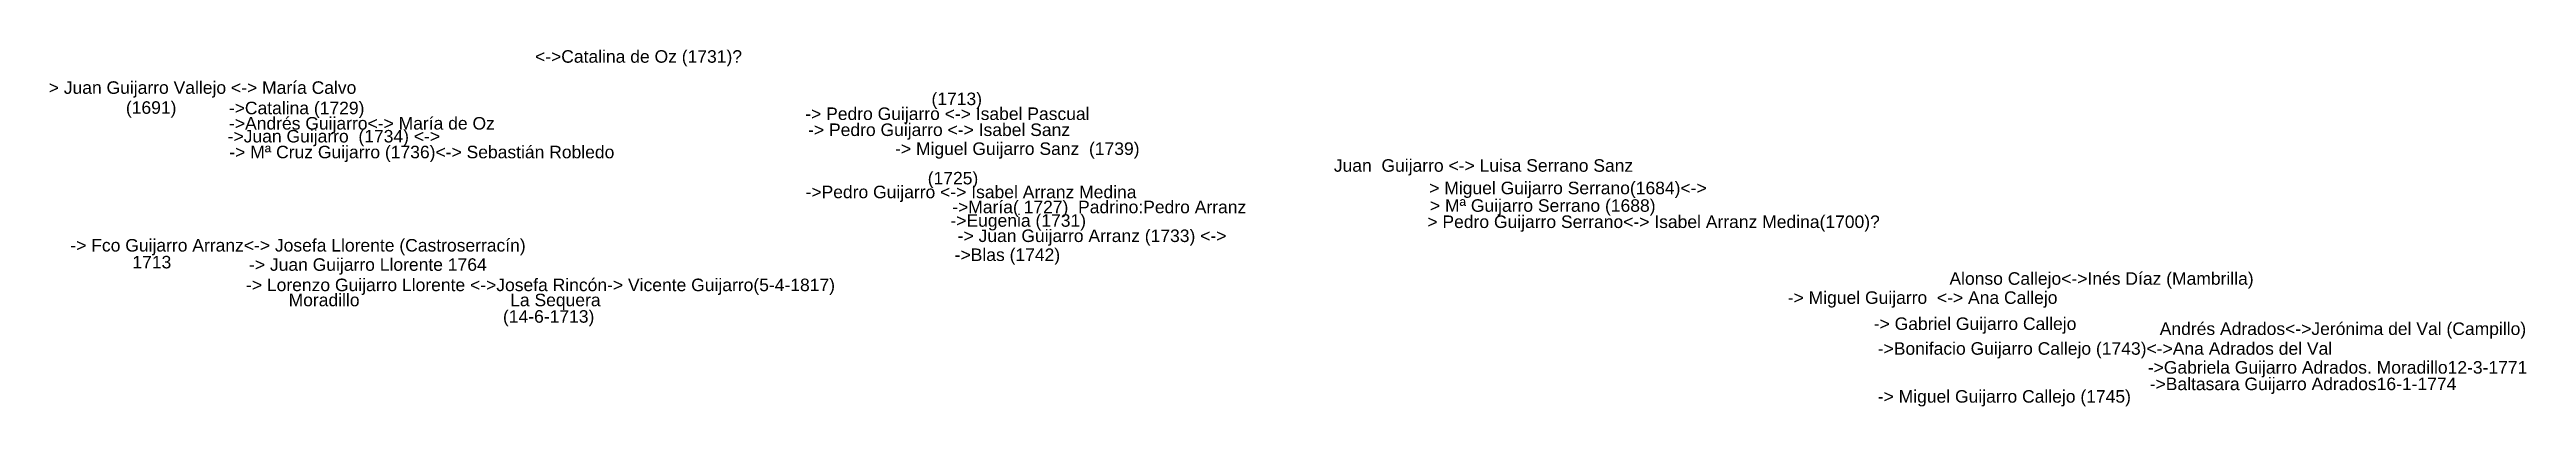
# Model space of a CAD drawing. Header units: millimetres. Extents: x -16844 to 23151, y -8543 to 4892.
# Drawn here: x 13.2 to 408.9, y -560.8 to -503.8 of the extents above; entities that cross this region are included whole.
import ezdxf

# ---------------------------------------------------------------- set-up
doc = ezdxf.new("R2010")
doc.units = ezdxf.units.MM
doc.styles.add('Arial', font='arial.ttf', dxfattribs={"height": 0.01})

# ---------------------------------------------------------------- blocks, each defined once
blk = doc.blocks.new('Hermanos')
at = {"style": 'Arial'}
blk.add_attdef('NOMBRE', (0, 0), '', height=2, dxfattribs=at)

msp = doc.modelspace()

# ---------------------------------------------------------------- block references
at = {"color": 3}
ref = msp.add_blockref('Hermanos', (90.77, -505.88), dxfattribs=at)
ref.add_attrib('NOMBRE', '<->Catalina de Oz (1731)?', (90.77, -505.88), dxfattribs={"color": 0, "height": 2, "style": 'Arial'})
for p, values in [((13.08, -510.85), {'NOMBRE': '> Juan Guijarro Vallejo <-> María Calvo'}), ((23.86, -514.04), {'NOMBRE': '  (1691)'}), ((41.89, -516.56), {'NOMBRE': '->Andrés Guijarro<-> María de Oz'}), ((152.56, -512.65), {'NOMBRE': '  (1713)'}), ((218.39, -523.3), {'NOMBRE': 'Juan  Guijarro <-> Luisa Serrano Sanz'}), ((133.99, -527.53), {'NOMBRE': '->Pedro Guijarro <-> Isabel Arranz Medina'}), ((151.96, -525.32), {'NOMBRE': '  (1725)'}), ((229.75, -526.89), {'NOMBRE': '     > Miguel Guijarro Serrano(1684)<-> '}), ((231.78, -532.29), {'NOMBRE': '  > Pedro Guijarro Serrano<-> Isabel Arranz Medina(1700)?'}), ((232.19, -529.7), {'NOMBRE': '  > Mª Guijarro Serrano (1688)          '}), ((16.54, -536.05), {'NOMBRE': '-> Fco Guijarro Arranz<-> Josefa Llorente (Castroserracín)'}), ((268.62, -541.36), {'NOMBRE': '                                                              Alonso Callejo<->Inés Díaz (Mambrilla)'}), ((350.34, -549.38), {'NOMBRE': 'Andrés Adrados<->Jerónima del Val (Campillo)'}), ((348.43, -555.56), {'NOMBRE': '->Gabriela Guijarro Adrados. Moradillo12-3-1771'})]:
    msp.add_blockref('Hermanos', p, dxfattribs=at).add_auto_attribs(values)
for p, values in [((41.86, -514.11), {'NOMBRE': '->Catalina (1729)'}), ((32.62, -521.15), {'NOMBRE': '            -> Mª Cruz Guijarro (1736)<-> Sebastián Robledo'}), ((144.42, -520.61), {'NOMBRE': '     -> Miguel Guijarro Sanz^I (1739)'}), ((154.81, -532.09), {'NOMBRE': '   ->Eugenia (1731)   '}), ((156.65, -529.93), {'NOMBRE': ' ->María( 1727)  Padrino:Pedro Arranz'}), ((12.48, -538.74), {'NOMBRE': '                  1713'}), ((157.82, -537.56), {'NOMBRE': '->Blas (1742)'}), ((44.6, -542.38), {'NOMBRE': '-> Lorenzo Guijarro Llorente <->Josefa Rincón-> Vicente Guijarro(5-4-1817)'}), ((51.41, -544.79), {'NOMBRE': 'Moradillo                               La Sequera'}), ((84.88, -547.42), {'NOMBRE': ' (14-6-1713) '}), ((348.74, -558.2), {'NOMBRE': '->Baltasara Guijarro Adrados16-1-1774'})]:
    msp.add_blockref('Hermanos', p).add_auto_attribs(values)
ref = msp.add_blockref('Hermanos', (132.39, -515.03), dxfattribs=at)
ref.add_attrib('NOMBRE', '  -> Pedro Guijarro <-> Isabel Pascual', (132.39, -515.03), dxfattribs={"color": 1, "height": 2, "style": 'Arial'})
ref = msp.add_blockref('Hermanos', (32.36, -518.62))
ref.add_attrib('NOMBRE', '            ->Juan Guijarro  (1734) <->', (32.36, -518.62), dxfattribs={"color": 3, "height": 2, "style": 'Arial'})
ref = msp.add_blockref('Hermanos', (132.85, -517.59), dxfattribs=at)
ref.add_attrib('NOMBRE', '  -> Pedro Guijarro <-> Isabel Sanz', (132.85, -517.59), dxfattribs={"color": 1, "height": 2, "style": 'Arial'})
ref = msp.add_blockref('Hermanos', (150.54, -534.53))
ref.add_attrib('NOMBRE', '          -> Juan Guijarro Arranz (1733) <->', (150.54, -534.53), dxfattribs={"color": 3, "height": 2, "style": 'Arial'})
ref = msp.add_blockref('Hermanos', (31.89, -539.13))
ref.add_attrib('NOMBRE', '                 -> Juan Guijarro Llorente 1764', (31.89, -539.13), dxfattribs={"color": 3, "height": 2, "style": 'Arial'})
ref = msp.add_blockref('Hermanos', (290.91, -544.41), dxfattribs=at)
ref.add_attrib('NOMBRE', '-> Miguel Guijarro  <-> Ana Callejo', (290.91, -544.41), dxfattribs={"color": 0, "height": 2, "style": 'Arial'})
ref = msp.add_blockref('Hermanos', (304.65, -548.58), dxfattribs=at)
ref.add_attrib('NOMBRE', '-> Gabriel Guijarro Callejo ', (304.65, -548.58), dxfattribs={"color": 0, "height": 2, "style": 'Arial'})
ref = msp.add_blockref('Hermanos', (305.29, -552.54), dxfattribs=at)
ref.add_attrib('NOMBRE', '->Bonifacio Guijarro Callejo (1743)<->Ana Adrados del Val', (305.29, -552.54), dxfattribs={"color": 0, "height": 2, "style": 'Arial'})
ref = msp.add_blockref('Hermanos', (305.29, -560.2), dxfattribs=at)
ref.add_attrib('NOMBRE', '-> Miguel Guijarro Callejo (1745)', (305.29, -560.2), dxfattribs={"color": 0, "height": 2, "style": 'Arial'})

doc.saveas('drawing.dxf')
